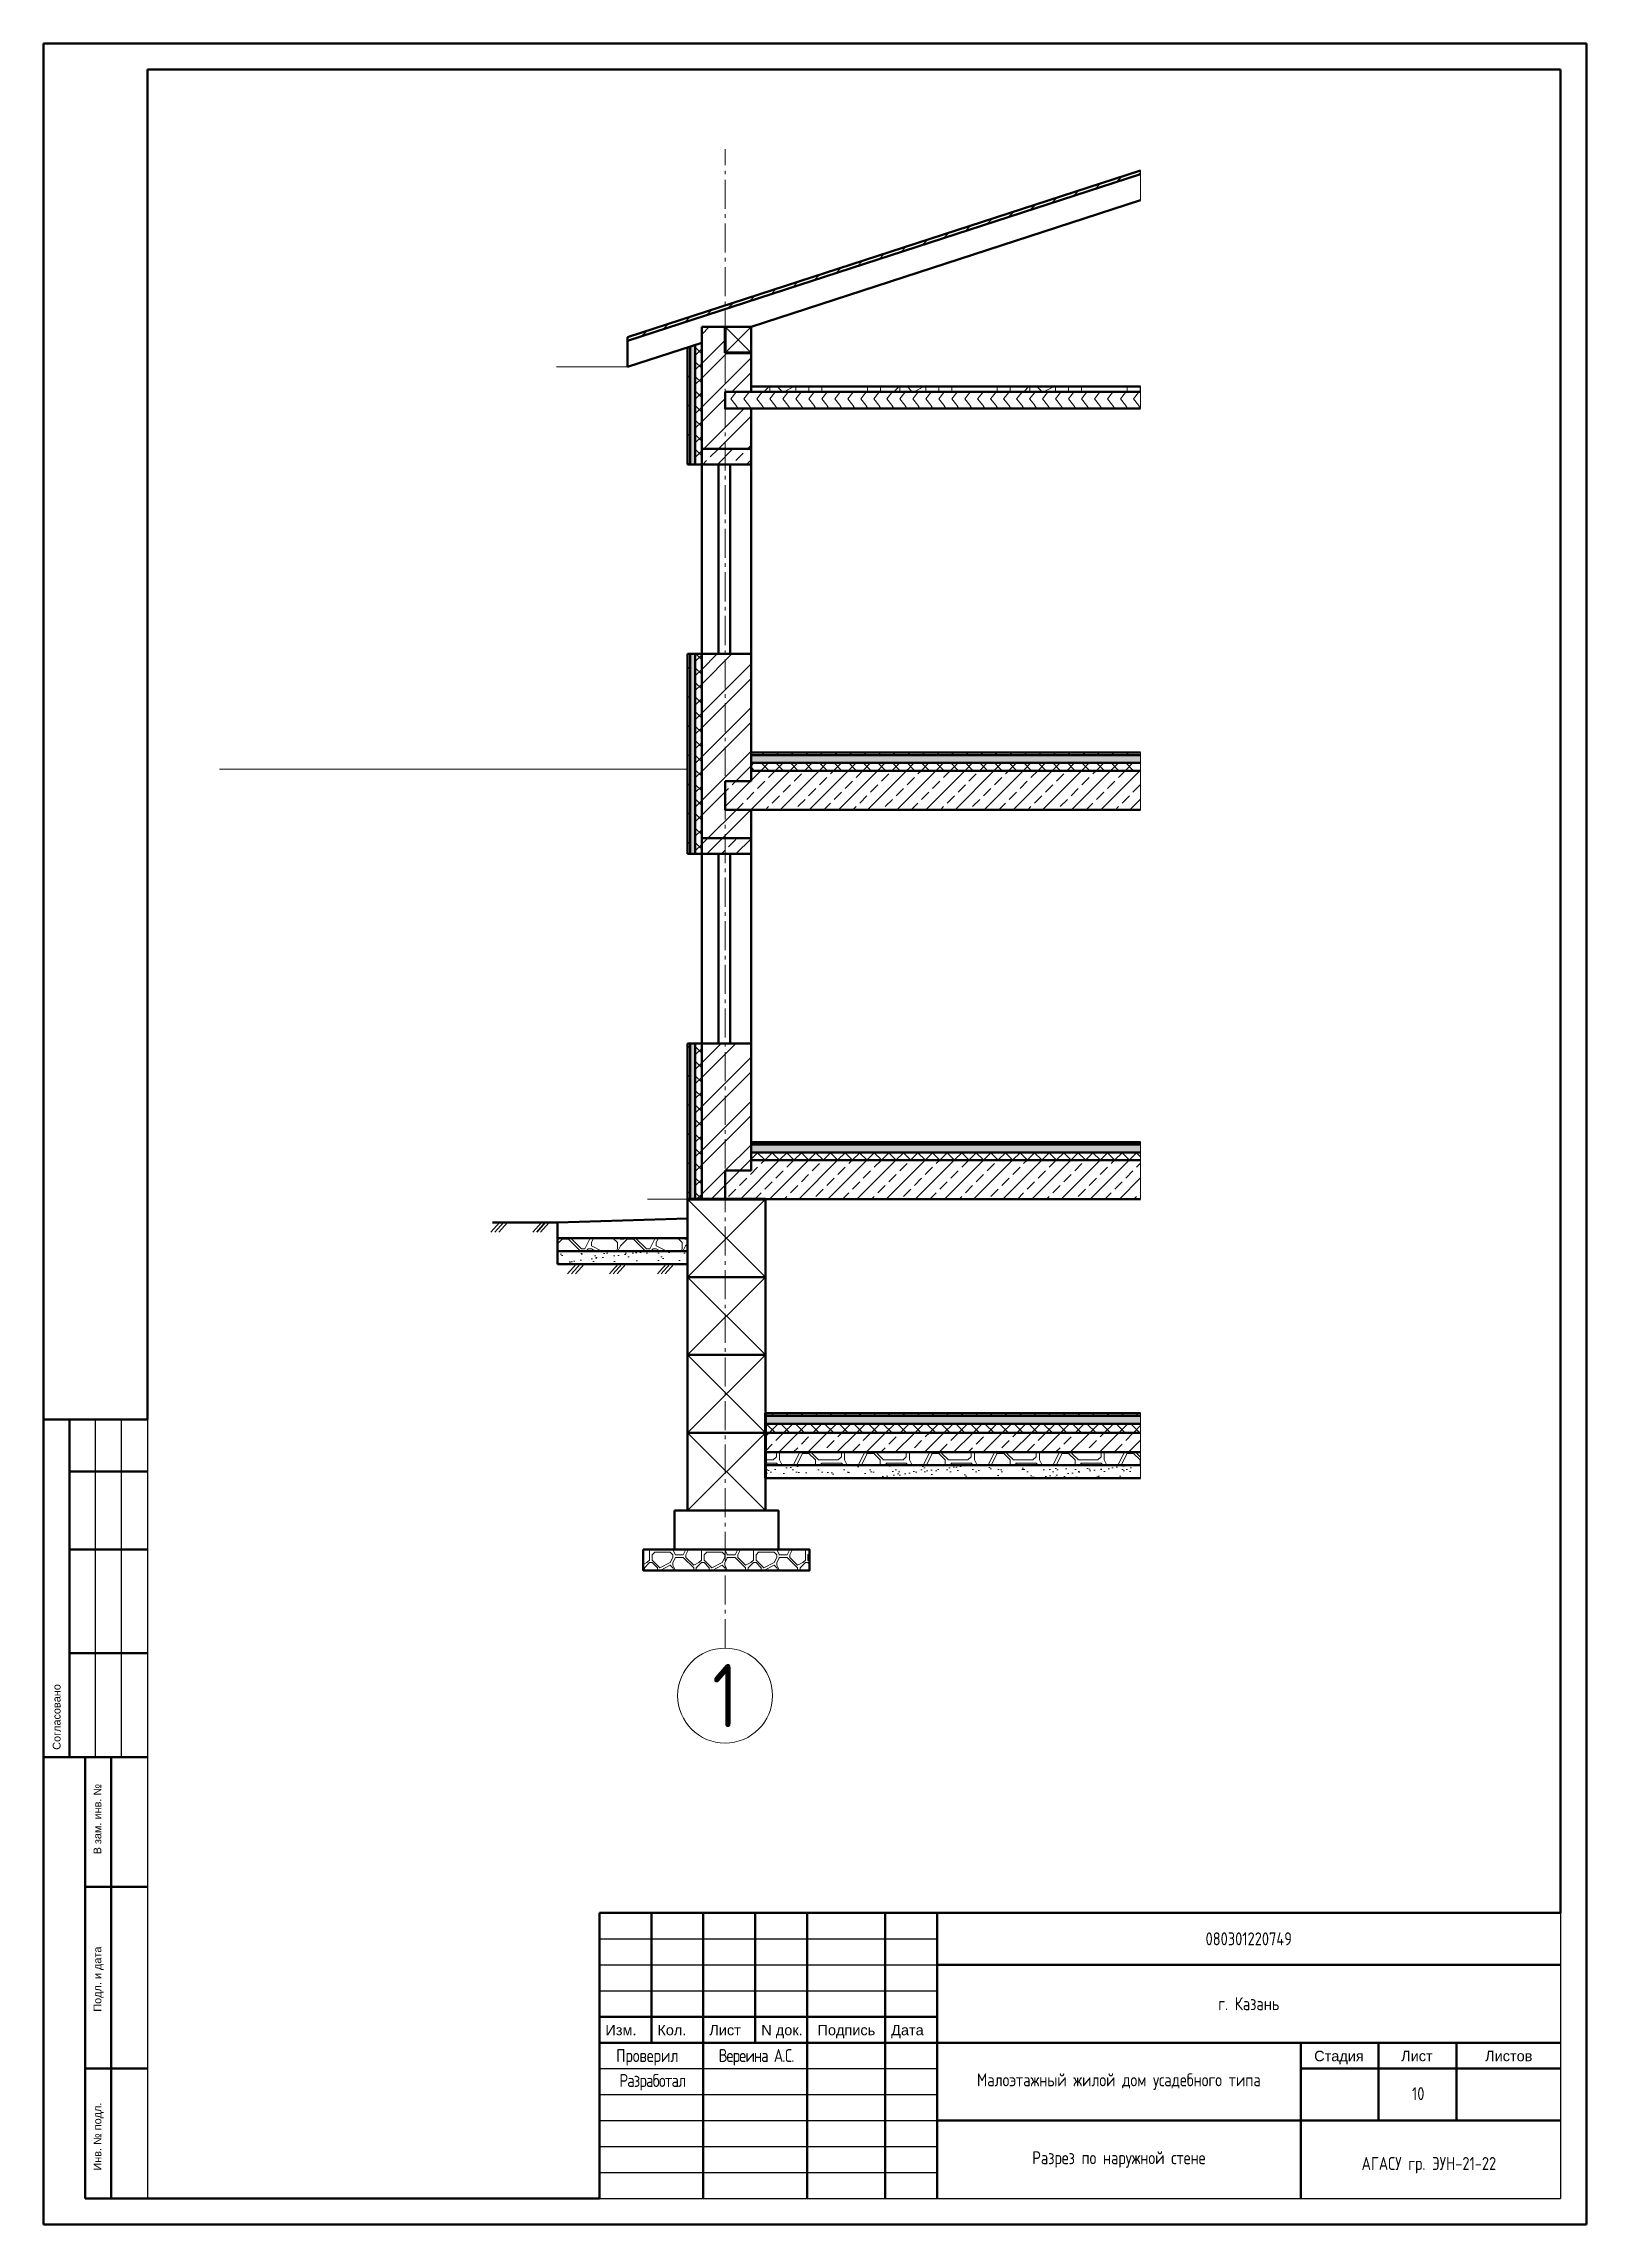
# Model space of a CAD drawing. Header units: millimetres. Extents: x 21036 to 50736, y 19656 to 61656.
import ezdxf

# ---------------------------------------------------------------- set-up
doc = ezdxf.new("R2010")
doc.units = ezdxf.units.MM
doc.linetypes.add('CONTINOUS', pattern=[0])
doc.linetypes.add('ГОСТ 2.303 6', pattern=[12, 8, -1.5, 1, -1.5])
for name, color, linetype, lineweight in [('Гидроизоляция', 7, 'Continuous', 100), ('Отметки', 7, 'Continuous', 20), ('Скелет', 7, 'Continuous', 50), ('Стены', 7, 'Continuous', 50), ('Флажки', 7, 'Continuous', 20), ('Штриховка', 7, 'Continuous', 20)]:
    doc.layers.add(name, color=color, linetype=linetype, lineweight=lineweight)
doc.layers.add('Оси', color=3, linetype='Continuous')
doc.styles.add('Arial', font='arial.ttf')
doc.styles.add('ГОСТ 2.304', font='CS_Gost2304.shx')
doc.styles.add('ТЕКСТ_Z', font='arial.ttf')
doc.linetypes.add('ГОСТ 2.303 8', pattern='A,40,[2,GOST 2.303-68.shx,S=1,R=0,X=0,Y=0],-8', length=48)
pattern_1 = [(37.5, (-51232.9, -61434.2), (-10.0002, 305.88327), [0, -241.3, 0, -269.875, 0, -257.96875]), (7.5, (-51232.9, -61434.2), (280.952, 448.0157), [0, -130.175, 0, -217.4875, 0, -83.34375]), (327.5, (-51428.16, -61434.2), (494.37023, 0.89824), [0, -79.375, 0, -285.75, 0, -373.0625]), (317.5, (-51428.16, -61434.2), (477.2228, 139.3308), [0, -39.6875, 0, -187.325, 0, -214.3125])]
pattern_2 = [(45, (-51232.9, -61434.2), (-280.633, 280.633), []), (45, (-50952.26, -61434.2), (-280.633, 280.633), [198.4375, -99.21875])]
pattern_3 = [(45, (-51232.9, -61434.2), (-140.3165, 140.3165), []), (135, (-51232.9, -61434.2), (-140.3165, -140.3165), [])]
pattern_4 = [(45, (-51139.14, -61340.45), (0, 625), [88.375, -176.75, 44.1875, -265.1875, 88.375, -221.0085]), (135, (-50732.9, -61309.2), (-625, 6e-14), [88.375, -132.5625, 44.1875, -221, 88.375, -309.3835]), (63.43495, (-51232.9, -61434.2), (3e-08, 625), [69.875, -279.5, 69.875, -279.52124, 0, 0]), (116.56505, (-51232.9, -61434.2), (-3e-07, 625), [69.875, -279.5, 69.875, -279.52124, 0, 0]), (0, (-51232.9, -61371.7), (0, 625), [31.25, -250, 62.5, -250, 31.25, 0]), (0, (-51232.9, -61277.95), (0, 625), [-93.75, 62.5, -250, 0, -218.75, 0]), (0, (-51232.9, -61246.7), (0, 625), [-250, 0, -187.5, 62.5, -125, 0]), (0, (-51232.9, -61152.95), (0, 625), [-125, 0, -156.25, 62.5, -281.25, 0]), (0, (-51232.9, -61059.2), (0, 625), [-125, 62.5, -250, 62.5, -125, 0]), (0, (-51232.9, -60902.95), (0, 625), [-93.75, 62.5, -125, 0, -343.75, 0]), (0, (-51232.9, -60871.7), (0, 625), [-125, 0, -375, 62.5, -62.5, 0]), (90, (-51201.64, -61309.2), (-625, 4e-14), [-187.5, 0, -187.5, 0, -250, 0]), (90, (-51139.14, -61434.2), (-625, 4e-14), [-93.75, 62.5, -250, 0, -218.75, 0]), (90, (-51076.64, -61434.2), (-625, 4e-14), [-250, 0, -218.75, 62.5, -93.75, 0]), (90, (-50732.9, -61434.2), (-625, 4e-14), [-125, 62.5, -312.5, 62.5, -62.5, 0]), (90, (-51170.4, -61371.7), (-625, 4e-14), [-187.5, 0, -218.75, 0, -218.75, 0]), (90, (-51107.9, -61371.7), (-625, 4e-14), [-156.25, 0, -343.75, 0, -125, 0]), (90, (-51045.4, -61340.45), (-625, 4e-14), [-312.5, 0, -93.75, 0, -218.75, 0]), (90, (-51014.14, -61402.95), (-625, 4e-14), [-281.25, 0, -125, 0, -156.25, 0]), (90, (-50951.64, -61309.2), (-625, 4e-14), [-250, 0, -93.75, 0, -250, 0]), (90, (-50920.4, -61277.95), (-625, 4e-14), [-281.25, 0, -125, 0, -218.75, 0]), (90, (-50889.14, -61434.2), (-625, 4e-14), [-375, 0, -156.25, 0, -93.75, 0]), (90, (-50857.9, -61340.45), (-625, 4e-14), [-125, 0, -250, 0, -250, 0]), (90, (-50826.64, -61371.7), (-625, 4e-14), [-281.25, 0, -156.25, 0, -187.5, 0]), (90, (-50795.4, -61402.95), (-625, 4e-14), [-250, 0, -187.5, 0, -187.5, 0]), (90, (-50732.9, -61371.7), (-625, 4e-14), [-187.5, 0, -187.5, 0, -250, 0]), (90, (-50670.4, -61340.45), (-625, 4e-14), [-250, 0, -125, 0, -250, 0]), (90, (-50639.14, -61309.2), (-625, 4e-14), [-93.75, 0, -375, 0, -156.25, 0])]
pattern_5 = [(45, (-51232.9, -61434.2), (-140.3165, 140.3165), [])]
pattern_6 = [(45, (-51232.9, -61434.2), (-280.633, 280.633), [])]

msp = doc.modelspace()

# ---------------------------------------------------------------- texts
at = {"ltscale": 100, "char_height": 250, "attachment_point": 5, "style": 'ГОСТ 2.304'}
for s, insert, width in [('080301220749', (44236, 25156), 12000), ('г. Казань', (44236, 23906), 12000), ('Проверил', (32657, 22874), 4115.67), ('{\\T0.9000;Вереина А.С.}', (34758, 22874), 4115.67), ('{\\T0.9000;Разработал}', (32756, 22394), 1853.54), ('Малоэтажный жилой дом усадебного типа', (41736, 22406), 7000), ('10', (47499, 22174), 4115.67), ('Разрез по наружной стене', (41736, 20906), 7000), ('АГАСУ гр. ЭУН-21-22', (47704, 20795), 4115.67)]:
    msp.add_mtext(s, dxfattribs=dict(at, insert=insert, width=width))
at = {"layer": 'Оси', "color": 3, "lineweight": 20, "ltscale": 400, "insert": (34155, 29840), "char_height": 1219, "width": 1327.31, "attachment_point": 5, "style": 'ГОСТ 2.304'}
msp.add_mtext('1', dxfattribs=at)

# ---------------------------------------------------------------- blocks, each defined once
blk = doc.blocks.new('Штамп осн')
at = {"color": 7, "lineweight": 50}
for p, q in [((-18500, 0), (-18500, 5500)), ((-18500, 5500), (0, 5500)), ((-18500, 5500), (0, 5500)), ((-17500, 3000), (-17500, 5500)), ((-16500, 0), (-16500, 5500)), ((-15500, 3000), (-15500, 5500)), ((-14500, 0), (-14500, 5500)), ((-13000, 0), (-13000, 5500)), ((-12000, 0), (-12000, 5500)), ((-12000, 4500), (0, 4500)), ((-18500, 3500), (-12000, 3500)), ((-18500, 3000), (0, 3000)), ((-5000, 0), (-5000, 3000)), ((-3500, 1500), (-3500, 3000)), ((-2000, 1500), (-2000, 3000)), ((-5000, 2500), (0, 2500)), ((-12000, 1500), (0, 1500))]:
    blk.add_line(p, q, dxfattribs=at)
at = {"color": 7}
for p in [(0, 5500), (-18500, 0)]:
    blk.add_line(p, (0, 0), dxfattribs=at)
at = {"color": 8}
for p, q in [((-18500, 5000), (-12000, 5000)), ((-18500, 4500), (-12000, 4500)), ((-18500, 4000), (-12000, 4000)), ((-18500, 2500), (-12000, 2500)), ((-18500, 2000), (-12000, 2000)), ((-18500, 1500), (-12000, 1500)), ((-18500, 1000), (-12000, 1000)), ((-18500, 500), (-12000, 500))]:
    blk.add_line(p, q, dxfattribs=at)
at = {"color": 7, "style": 'Arial'}
for s, p in [('Изм.', (-18385, 3143)), ('Кол.', (-17385, 3143)), ('Лист', (-16385, 3143)), ('N док.', (-15385, 3143)), ('Подпись', (-14302, 3143)), ('Дата', (-12885, 3143)), ('Стадия', (-4741, 2643)), ('Листов', (-1449, 2643))]:
    blk.add_text(s, height=200, dxfattribs=at).set_placement(p)
at = {"color": 7, "lineweight": 50, "style": 'Arial'}
blk.add_text('Лист', height=200, dxfattribs=at).set_placement((-3066, 2643))
blk = doc.blocks.new('Штамп осн бок')
at = {"color": 7, "lineweight": 50}
for p, q in [((-2000, 8500), (-2000, 15000)), ((-2000, 15000), (-1500, 15000)), ((-1500, 8500), (-1500, 15000)), ((-1500, 15000), (0, 15000)), ((-1500, 14000), (0, 14000)), ((-1500, 12500), (0, 12500)), ((-1500, 10500), (0, 10500)), ((-2000, 8500), (-1500, 8500)), ((-1500, 8500), (0, 8500)), ((-1200, 0), (-1200, 8500)), ((-1200, 8500), (-700, 8500)), ((-700, 0), (-700, 8500)), ((-700, 8500), (0, 8500)), ((-1200, 6000), (0, 6000)), ((-1200, 2500), (0, 2500)), ((-1200, 0), (-700, 0)), ((-700, 0), (0, 0))]:
    blk.add_line(p, q, dxfattribs=at)
at = {"color": 7}
for p, q in [((-1000, 8500), (-1000, 15000)), ((-500, 8500), (-500, 15000)), ((0, 15000), (0, 0))]:
    blk.add_line(p, q, dxfattribs=at)
at = {"color": 7, "style": 'ТЕКСТ_Z'}
for s, p in [('Согласовано', (-1675, 8640)), ('В зам. инв. №', (-890, 6627)), ('Подл. и дата', (-890, 3596)), ('Инв. № подл.', (-890, 536))]:
    blk.add_text(s, height=150, rotation=90, dxfattribs=at).set_placement(p)

# ---------------------------------------------------------------- hatches: boundary and pattern name
at = {"layer": 'Штриховка', "linetype": 'Continuous', "ltscale": 100}
h = msp.add_hatch(dxfattribs=at)
h.set_pattern_fill('ANSI31', color=256, scale=62.5)
h.set_pattern_definition(pattern_5)
edge = h.paths.add_edge_path()
edge.add_line((34155, 56615), (34155, 56540))
edge.add_line((34155, 56615), (42155, 59214))
edge.add_line((42155, 59139), (42155, 59214))
edge.add_line((34155, 56540), (42155, 59139))
edge = h.paths.add_edge_path()
edge.add_line((32278, 55930), (34155, 56540))
edge.add_line((32278, 56005), (32278, 55930))
edge.add_line((32278, 56005), (34155, 56615))
edge.add_line((34155, 56615), (34155, 56540))
h = msp.add_hatch(dxfattribs=at)
h.set_pattern_fill('ANSI37', color=256, scale=62.5)
h.set_pattern_definition(pattern_3)
h.paths.add_polyline_path([(33705, 42402), (33705, 39402), (33580, 39402), (33580, 42402)])
h.paths.add_polyline_path([(33705, 49902), (33705, 46352), (33705, 46052), (33580, 46052), (33580, 49902)])
h.paths.add_polyline_path([(33705, 55893), (33705, 53852), (33705, 53552), (33580, 53552), (33580, 55853)])
h = msp.add_hatch(dxfattribs=at)
h.set_pattern_fill('ANSI32', color=256, scale=62.5)
h.set_pattern_definition([(45, (-51232.9, -61434.2), (-420.9495, 420.9495), []), (45, (-50952.26, -61434.2), (-420.9495, 420.9495), [])])
h.paths.add_polyline_path([(34155, 39402), (33705, 39402), (33705, 42402), (34030, 42402), (34155, 42402), (34155, 39952)])
h.paths.add_polyline_path([(34155, 42402), (34255, 42402), (34655, 42402), (34655, 40502), (34655, 40452), (34655, 40302), (34655, 40152), (34655, 39952), (34155, 39952)])
h.paths.add_polyline_path([(34155, 46352), (33705, 46352), (33705, 49902), (34030, 49902), (34155, 49902), (34155, 47452), (34155, 46902)])
h.paths.add_polyline_path([(34155, 47452), (34155, 49902), (34255, 49902), (34655, 49902), (34655, 48002), (34655, 47952), (34655, 47802), (34655, 47652), (34655, 47452)])
h.paths.add_polyline_path([(34155, 46352), (34155, 46902), (34655, 46902), (34655, 46352)])
h.paths.add_polyline_path([(33705, 53852), (33705, 55893), (33705, 56202), (34155, 56202), (34155, 56040), (34155, 55702), (34155, 55702), (34155, 54952), (34155, 54627), (34155, 53852)])
h.paths.add_polyline_path([(34655, 53852), (34155, 53852), (34155, 54627), (34655, 54627)])
h.paths.add_polyline_path([(34655, 55702), (34655, 55052), (34655, 54952), (34155, 54952), (34155, 55702)])
h = msp.add_hatch(dxfattribs=at)
h.set_pattern_fill('ANSI31', color=256, scale=125)
h.set_pattern_definition(pattern_6)
edge = h.paths.add_edge_path()
edge.add_line((33430, 39402), (33480, 39402))
edge.add_line((33430, 39402), (33430, 42402))
edge.add_line((33430, 42402), (33480, 42402))
edge.add_line((33480, 39402), (33480, 42402))
edge = h.paths.add_edge_path()
edge.add_line((33480, 49902), (33430, 49902))
edge.add_line((33480, 46052), (33480, 49902))
edge.add_line((33430, 46052), (33480, 46052))
edge.add_line((33430, 46052), (33430, 49902))
edge = h.paths.add_edge_path()
edge.add_line((33430, 55804), (33480, 55820))
edge.add_line((33480, 53552), (33480, 55820))
edge.add_line((33430, 53552), (33480, 53552))
edge.add_line((33430, 53552), (33430, 55804))
h = msp.add_hatch(dxfattribs=at)
h.set_pattern_fill('Бетонная подготовка', color=256, scale=125, pattern_type=2)
h.set_pattern_definition([(45, (-51045.4, -61246.7), (0, 1250), [176.75, -353.5, 88.375, -530.375, 176.75, -442.017]), (135, (-50232.9, -61184.2), (-1250, 1e-13), [176.75, -265.125, 88.375, -442, 176.75, -618.767]), (63.43495, (-51232.9, -61434.2), (6e-08, 1250), [139.75, -559, 139.75, -559.0425, 0, 0]), (116.56505, (-51232.9, -61434.2), (-5e-07, 1250), [139.75, -559, 139.75, -559.0425, 0, 0]), (0, (-51232.9, -61309.2), (0, 1250), [62.5, -500, 125, -500, 62.5, 0]), (0, (-51232.9, -61121.7), (0, 1250), [-187.5, 125, -500, 0, -437.5, 0]), (0, (-51232.9, -61059.2), (0, 1250), [-500, 0, -375, 125, -250, 0]), (0, (-51232.9, -60871.7), (0, 1250), [-250, 0, -312.5, 125, -562.5, 0]), (0, (-51232.9, -60684.2), (0, 1250), [-250, 125, -500, 125, -250, 0]), (0, (-51232.9, -60371.7), (0, 1250), [-187.5, 125, -250, 0, -687.5, 0]), (0, (-51232.9, -60309.2), (0, 1250), [-250, 0, -750, 125, -125, 0]), (90, (-51170.4, -61184.2), (-1250, 8e-14), [-375, 0, -375, 0, -500, 0]), (90, (-51045.4, -61434.2), (-1250, 8e-14), [-187.5, 125, -500, 0, -437.5, 0]), (90, (-50920.4, -61434.2), (-1250, 8e-14), [-500, 0, -437.5, 125, -187.5, 0]), (90, (-50232.9, -61434.2), (-1250, 8e-14), [-250, 125, -625, 125, -125, 0]), (90, (-51107.9, -61309.2), (-1250, 8e-14), [-375, 0, -437.5, 0, -437.5, 0]), (90, (-50982.9, -61309.2), (-1250, 8e-14), [-312.5, 0, -687.5, 0, -250, 0]), (90, (-50857.9, -61246.7), (-1250, 8e-14), [-625, 0, -187.5, 0, -437.5, 0]), (90, (-50795.4, -61371.7), (-1250, 8e-14), [-562.5, 0, -250, 0, -312.5, 0]), (90, (-50670.4, -61184.2), (-1250, 8e-14), [-500, 0, -187.5, 0, -500, 0]), (90, (-50607.9, -61121.7), (-1250, 8e-14), [-562.5, 0, -250, 0, -437.5, 0]), (90, (-50545.4, -61434.2), (-1250, 8e-14), [-750, 0, -312.5, 0, -187.5, 0]), (90, (-50482.9, -61246.7), (-1250, 8e-14), [-250, 0, -500, 0, -500, 0]), (90, (-50420.4, -61309.2), (-1250, 8e-14), [-562.5, 0, -312.5, 0, -375, 0]), (90, (-50357.9, -61371.7), (-1250, 8e-14), [-500, 0, -375, 0, -375, 0]), (90, (-50232.9, -61309.2), (-1250, 8e-14), [-375, 0, -375, 0, -500, 0]), (90, (-50107.9, -61246.7), (-1250, 8e-14), [-500, 0, -250, 0, -500, 0]), (90, (-50045.4, -61184.2), (-1250, 8e-14), [-187.5, 0, -750, 0, -312.5, 0])])
edge = h.paths.add_edge_path()
edge.add_line((33580, 53552), (33580, 55853))
edge.add_line((33480, 53552), (33580, 53552))
edge.add_line((33480, 53552), (33480, 55820))
edge.add_line((33480, 55820), (33580, 55853))
edge = h.paths.add_edge_path()
edge.add_line((33480, 46052), (33480, 49902))
edge.add_line((33580, 49902), (33480, 49902))
edge.add_line((33580, 46052), (33580, 49902))
edge.add_line((33480, 46052), (33580, 46052))
edge = h.paths.add_edge_path()
edge.add_line((33580, 39402), (33580, 42402))
edge.add_line((33480, 39402), (33580, 39402))
edge.add_line((33480, 39402), (33480, 42402))
edge.add_line((33480, 42402), (33580, 42402))
h = msp.add_hatch(dxfattribs=at)
h.set_pattern_fill('Дерево и деревянные изделия', color=256, scale=25, pattern_type=2)
h.set_pattern_definition([(0, (-50358, -61434.2), (2500, 2500), [750, -1750]), (0, (-50358, -61309.2), (2500, 2500), [750, -1750]), (0, (-50233, -61059.2), (2500, 2500), [500, -2000]), (0, (-50108, -60809.2), (2500, 2500), [375, -2125]), (0, (-50108, -60559.2), (2500, 2500), [250, -2250]), (0, (-49983, -59934.2), (2500, 2500), [125, -2375]), (0, (-50108, -59684.2), (2500, 2500), [375, -2125]), (0, (-50108, -59434.2), (2500, 2500), [500, -2000]), (90, (-50983, -59434.2), (-2500, 2500), [250, -2250]), (90, (-50733, -59059.2), (-2500, 2500), [125, -2375]), (90, (-50608, -60309.2), (-2500, 2500), [375, -2125]), (90, (-50358, -60184.2), (-2500, 2500), [250, -2250]), (90, (-49983, -60059.2), (-2500, 2500), [125, -2375]), (90, (-49858, -60559.2), (-2500, 2500), [350, -2150]), (90, (-49733, -61059.2), (-2500, 2500), [250, -2250]), (90, (-49483, -60059.2), (-2500, 2500), [125, -2375]), (90, (-49233, -60184.2), (-2500, 2500), [375, -2125]), (90, (-48983, -60184.2), (-2500, 2500), [375, -2125]), (45, (-49857.9, -60559.2), (0, 2500), [353.55, -3181.984]), (45, (-50857.9, -59309.2), (0, 2500), [353.55, -3181.984]), (45, (-50357.9, -59934.2), (0, 2500), [353.55, -3181.984]), (45, (-50232.9, -60434.2), (0, 2500), [353.55, -3181.984]), (45, (-49482.9, -60934.2), (0, 2500), [353.55, -3181.984]), (45, (-49732.9, -60809.2), (0, 2500), [530.33, -3005.204]), (45, (-50482.9, -59684.2), (0, 2500), [176.775, -3358.76]), (45, (-50607.9, -59434.2), (0, 2500), [176.775, -3358.76]), (45, (-49607.9, -59434.2), (0, 2500), [176.775, -3358.76]), (45, (-50607.9, -60684.2), (0, 2500), [176.775, -3358.76]), (45, (-49232.9, -59809.2), (0, 2500), [176.775, -3358.76]), (45, (-50107.9, -60059.2), (0, 2500), [176.775, -3358.76]), (45, (-49857.9, -59809.2), (0, 2500), [176.775, -3358.76]), (135, (-49607.9, -60309.2), (-2500, 2e-13), [176.775, -3358.76]), (135, (-49607.9, -61184.2), (-2500, 2e-13), [176.775, -3358.76]), (135, (-50107.9, -60559.2), (-2500, 2e-13), [176.775, -3358.76]), (135, (-49732.9, -60059.2), (-2500, 2e-13), [176.775, -3358.76]), (135, (-50357.9, -60684.2), (-2500, 2e-13), [176.775, -3358.76]), (135, (-49357.9, -60684.2), (-2500, 2e-13), [176.775, -3358.76]), (135, (-51107.9, -61434.2), (-2500, 2e-13), [176.775, -3358.76]), (135, (-50982.9, -61309.2), (-2500, 2e-13), [353.55, -3181.984]), (135, (-50857.9, -61184.2), (-2500, 2e-13), [353.55, -3181.984]), (135, (-50607.9, -61184.2), (-2500, 2e-13), [353.55, -3181.984]), (135, (-50482.9, -60934.2), (-2500, 2e-13), [353.55, -3181.984]), (135, (-49482.9, -59934.2), (-2500, 2e-13), [353.55, -3181.984]), (135, (-48982.9, -61184.2), (-2500, 2e-13), [353.55, -3181.984]), (135, (-48857.9, -59184.2), (-2500, 2e-13), [353.55, -3181.984]), (135, (-48857.9, -59434.2), (-2500, 2e-13), [353.55, -3181.984]), (135, (-49107.9, -59559.2), (-2500, 2e-13), [353.55, -3181.984]), (135, (-50857.9, -59559.2), (-2500, 2e-13), [530.33, -3005.204]), (135, (-49232.9, -59809.2), (-2500, 2e-13), [530.33, -3005.204]), (26.56505, (-50607.9, -59059.2), (2500, 1e-06), [279.5, -5310.67]), (26.56505, (-50607.9, -60309.2), (2500, 1e-06), [279.5, -5310.67]), (26.56505, (-50357.9, -59559.2), (2500, 1e-06), [279.5, -5310.67]), (26.56505, (-49607.9, -61309.2), (2500, 1e-06), [279.5, -5310.67]), (26.56505, (-49732.9, -61059.2), (2500, 1e-06), [279.5, -5310.67]), (26.56505, (-50482.9, -60559.2), (2500, 1e-06), [279.5, -5310.67]), (26.56505, (-50482.9, -59309.2), (2500, 1e-06), [279.5, -5310.67]), (26.56505, (-49732.9, -60059.2), (2500, 1e-06), [559, -5031.17]), (63.43495, (-49732.9, -59684.2), (1e-07, 2500), [279.5, -5310.67]), (63.43495, (-49357.9, -60434.2), (1e-07, 2500), [279.5, -5310.67]), (63.43495, (-50607.9, -59934.2), (1e-07, 2500), [279.5, -5310.67]), (63.43495, (-51107.9, -59809.2), (1e-07, 2500), [279.5, -5310.67]), (63.43495, (-49607.9, -60309.2), (1e-07, 2500), [279.5, -5310.67]), (63.43495, (-49857.9, -60309.2), (1e-07, 2500), [279.5, -5310.67]), (63.43495, (-50857.9, -59934.2), (1e-07, 2500), [559, -5031.17]), (63.43495, (-48982.9, -60809.2), (1e-07, 2500), [559, -5031.17]), (63.43495, (-49232.9, -60684.2), (1e-07, 2500), [559, -5031.17]), (116.56505, (-51232.9, -61059.2), (-1e-06, 2500), [279.5, -5310.67]), (116.56505, (-51232.9, -59684.2), (-1e-06, 2500), [279.5, -5310.67]), (116.56505, (-50732.9, -61434.2), (-1e-06, 2500), [279.5, -5310.67]), (116.56505, (-50982.9, -59184.2), (-1e-06, 2500), [279.5, -5310.67]), (116.56505, (-50732.9, -60684.2), (-1e-06, 2500), [279.5, -5310.67]), (116.56505, (-50232.9, -60434.2), (-1e-06, 2500), [279.5, -5310.67]), (116.56505, (-49982.9, -59934.2), (-1e-06, 2500), [279.5, -5310.67]), (116.56505, (-51107.9, -60934.2), (-1e-06, 2500), [279.5, -5310.67]), (116.56505, (-50482.9, -60559.2), (-1e-06, 2500), [279.5, -5310.67]), (116.56505, (-49732.9, -60809.2), (-1e-06, 2500), [279.5, -5310.67]), (116.56505, (-49482.9, -60559.2), (-1e-06, 2500), [279.5, -5310.67]), (116.56505, (-48982.9, -59809.2), (-1e-06, 2500), [279.5, -5310.67]), (116.56505, (-50857.9, -59059.2), (-1e-06, 2500), [279.5, -5310.67]), (116.56505, (-51232.9, -59184.2), (-1e-06, 2500), [559, -5031.17]), (116.56505, (-50857.9, -60934.2), (-1e-06, 2500), [559, -5031.17]), (153.43495, (-51232.9, -61309.2), (-2500, 1e-06), [279.5, -5310.67]), (153.43495, (-49107.9, -61434.2), (-2500, 1e-06), [279.5, -5310.67]), (153.43495, (-49232.9, -60184.2), (-2500, 1e-06), [279.5, -5310.67]), (153.43495, (-50232.9, -61059.2), (-2500, 1e-06), [279.5, -5310.67]), (153.43495, (-50357.9, -61309.2), (-2500, 1e-06), [279.5, -5310.67]), (153.43495, (-50107.9, -60809.2), (-2500, 1e-06), [279.5, -5310.67]), (153.43495, (-49357.9, -59309.2), (-2500, 1e-06), [279.5, -5310.67]), (153.43495, (-49107.9, -59184.2), (-2500, 1e-06), [559, -5031.17])])
edge = h.paths.add_edge_path()
edge.add_line((34655, 54952), (42155, 54952))
edge.add_line((34655, 54952), (34655, 55052))
edge.add_line((34655, 55052), (42155, 55052))
edge.add_line((42155, 54952), (42155, 55052))
h = msp.add_hatch(dxfattribs=at)
h.set_pattern_fill('Дерево вдоль волокон', color=256, scale=25, pattern_type=2)
h.set_pattern_definition([(51.3402, (-51232.9, -61434.2), (-250.00003, 3e-06), [156.1738, -1444.6075]), (59.0362, (-51135.33, -61312.25), (250.00005, -0.00015), [87.0565, -1370.6825]), (68.1986, (-51090.54, -61237.6), (250.0001, 9e-05), [202.33, -1143.96]), (78.6901, (-51015.4, -61049.74), (250.00007, 9e-05), [129.0265, -1145.7275]), (90, (-50990.1, -60923.22), (-250, 2e-14), [228.0377, -1021.9625]), (281.3099, (-51015.4, -60568.66), (250.00007, -9e-05), [129.0265, -1145.7275]), (291.8014, (-51090.54, -60380.8), (250.0001, -9e-05), [202.33, -1143.96]), (300.9638, (-51135.33, -60306.15), (250.00005, 0.00015), [87.0565, -1370.6825]), (308.6598, (-51232.9, -60184.2), (-250.00003, -3e-06), [156.1738, -1444.6075])])
edge = h.paths.add_edge_path()
edge.add_line((42155, 54627), (42155, 54952))
edge.add_line((34155, 54627), (42155, 54627))
edge.add_line((34155, 54952), (34155, 54627))
edge.add_line((34155, 54952), (42155, 54952))
h = msp.add_hatch(dxfattribs=at)
h.set_pattern_fill('ANSI33', color=256, scale=62.5)
h.set_pattern_definition(pattern_2)
h.paths.add_polyline_path([(34155, 46352), (34655, 46352), (34655, 46052), (34255, 46052), (34155, 46052)])
h.paths.add_polyline_path([(33705, 46052), (33705, 46352), (34155, 46352), (34155, 46052), (34030, 46052)])
h.paths.add_polyline_path([(34655, 53552), (34255, 53552), (34155, 53552), (34155, 53852), (34655, 53852)])
h.paths.add_polyline_path([(34155, 53852), (34155, 53552), (34030, 53552), (33705, 53552), (33705, 53852)])
h = msp.add_hatch(dxfattribs=at)
h.set_pattern_fill('ANSI31', color=256, scale=62.5)
h.set_pattern_definition(pattern_5)
edge = h.paths.add_edge_path()
edge.add_line((34655, 48002), (34655, 47952))
edge.add_line((34655, 48002), (42155, 48002))
edge.add_line((42155, 47952), (42155, 48002))
edge.add_line((34655, 47952), (42155, 47952))
h = msp.add_hatch(dxfattribs=at)
h.set_pattern_fill('Бетонная подготовка', color=256, scale=62.5, pattern_type=2)
h.set_pattern_definition(pattern_4)
edge = h.paths.add_edge_path()
edge.add_line((34655, 47952), (42155, 47952))
edge.add_line((42155, 47802), (42155, 47952))
edge.add_line((34655, 47802), (42155, 47802))
edge.add_line((34655, 47952), (34655, 47802))
h = msp.add_hatch(dxfattribs=at)
h.set_pattern_fill('ANSI33', color=256, scale=62.5)
h.set_pattern_definition(pattern_2)
edge = h.paths.add_edge_path()
edge.add_line((34655, 47452), (34155, 47452))
edge.add_line((34655, 47652), (34655, 47452))
edge.add_line((34655, 47652), (42155, 47652))
edge.add_line((42155, 46902), (42155, 47652))
edge.add_line((34155, 46902), (42155, 46902))
edge.add_line((34155, 47452), (34155, 46902))
h = msp.add_hatch(dxfattribs=at)
h.set_pattern_fill('ANSI37', color=256, scale=62.5)
h.set_pattern_definition(pattern_3)
edge = h.paths.add_edge_path()
edge.add_line((34655, 47652), (42155, 47652))
edge.add_line((34655, 47802), (34655, 47652))
edge.add_line((34655, 47802), (42155, 47802))
edge.add_line((42155, 47652), (42155, 47802))
h = msp.add_hatch(dxfattribs=at)
h.set_pattern_fill('ANSI31', color=256, scale=125)
h.set_pattern_definition(pattern_6)
edge = h.paths.add_edge_path()
edge.add_line((34655, 40502), (42155, 40502))
edge.add_line((42155, 40452), (42155, 40502))
edge.add_line((34655, 40452), (42155, 40452))
edge.add_line((34655, 40502), (34655, 40452))
h = msp.add_hatch(dxfattribs=at)
h.set_pattern_fill('Бетонная подготовка', color=256, scale=62.5, pattern_type=2)
h.set_pattern_definition(pattern_4)
edge = h.paths.add_edge_path()
edge.add_line((34655, 40452), (42155, 40452))
edge.add_line((42155, 40302), (42155, 40452))
edge.add_line((34655, 40302), (42155, 40302))
edge.add_line((34655, 40452), (34655, 40302))
h = msp.add_hatch(dxfattribs=at)
h.set_pattern_fill('ANSI33', color=256, scale=62.5)
h.set_pattern_definition(pattern_2)
edge = h.paths.add_edge_path()
edge.add_line((42155, 39402), (42155, 40152))
edge.add_line((34930, 39402), (42155, 39402))
edge.add_line((34155, 39402), (34930, 39402))
edge.add_line((34155, 39952), (34155, 39402))
edge.add_line((34655, 39952), (34155, 39952))
edge.add_line((34655, 40152), (34655, 39952))
edge.add_line((34655, 40152), (42155, 40152))
h = msp.add_hatch(dxfattribs=at)
h.set_pattern_fill('ANSI37', color=256, scale=62.5)
h.set_pattern_definition(pattern_3)
edge = h.paths.add_edge_path()
edge.add_line((34655, 40302), (42155, 40302))
edge.add_line((42155, 40152), (42155, 40302))
edge.add_line((34655, 40152), (42155, 40152))
edge.add_line((34655, 40302), (34655, 40152))
h = msp.add_hatch(dxfattribs=at)
h.set_pattern_fill('Камень сортированный', color=256, scale=125, pattern_type=2)
h.set_pattern_definition([(0, (-50357.9, -61371.7), (1250, 1250), [62.5, -62.5, 125, -1000, 0, 0]), (0, (-50857.9, -61309.2), (1250, 1250), [312.5, -937.5, 0, 0, 0, 0]), (0, (-50920.4, -61246.7), (1250, 1250), [312.5, -937.5, 0, 0, 0, 0]), (0, (-50357.9, -60934.2), (1250, 1250), [62.5, -1187.5, 0, 0, 0, 0]), (0, (-50982.9, -60809.2), (1250, 1250), [187.5, -1062.5, 0, 0, 0, 0]), (0, (-50982.9, -60746.7), (1250, 1250), [187.5, -1062.5, 0, 0, 0, 0]), (0, (-50232.9, -60684.2), (1250, 1250), [375, -875, 0, 0, 0, 0]), (0, (-50295.4, -60621.7), (1250, 1250), [375, -875, 0, 0, 0, 0]), (0, (-50607.9, -60496.7), (1250, 1250), [125, -1125, 0, 0, 0, 0]), (0, (-50545.4, -60434.2), (1250, 1250), [62.5, -1187.5, 0, 0, 0, 0]), (0, (-51107.9, -60309.2), (1250, 1250), [62.5, -62.5, 62.5, -1062.5, 0, 0]), (90, (-51107.9, -60559.2), (-1250, 1250), [187.5, -1062.5, 0, 0, 0, 0]), (90, (-51045.4, -60996.7), (-1250, 1250), [62.5, -125, 62.5, -125, 250, -625]), (90, (-50920.4, -60246.7), (-1250, 1250), [62.5, -1187.5, 0, 0, 0, 0]), (90, (-50732.9, -60809.2), (-1250, 1250), [62.5, -1187.5, 0, 0, 0, 0]), (90, (-50670.4, -60496.7), (-1250, 1250), [62.5, -1187.5, 0, 0, 0, 0]), (90, (-50545.4, -61184.2), (-1250, 1250), [125, -1125, 0, 0, 0, 0]), (90, (-50482.9, -61246.7), (-1250, 1250), [187.5, -1062.5, 0, 0, 0, 0]), (90, (-50420.4, -60496.7), (-1250, 1250), [125, -62.5, 125, -937.5, 0, 0]), (90, (-50357.9, -60871.7), (-1250, 1250), [250, -1000, 0, 0, 0, 0]), (90, (-50295.4, -60871.7), (-1250, 1250), [125, -1125, 0, 0, 0, 0]), (90, (-50170.4, -61309.2), (-1250, 1250), [250, -1000, 0, 0, 0, 0]), (90, (-50107.9, -61309.2), (-1250, 1250), [187.5, -1062.5, 0, 0, 0, 0]), (45, (-50607.9, -61246.7), (0, 1250), [88.3883, -1679.3786, 0, 0, 0, 0]), (45, (-50420.4, -60934.2), (0, 1250), [88.3883, -1679.3786, 0, 0, 0, 0]), (45, (-50295.4, -60746.7), (0, 1250), [88.3883, -1679.3786, 0, 0, 0, 0]), (45, (-51170.4, -60621.7), (0, 1250), [88.3883, -1679.3786, 0, 0, 0, 0]), (45, (-51045.4, -60371.7), (0, 1250), [88.3883, -1679.3786, 0, 0, 0, 0]), (45, (-50482.9, -61059.2), (0, 1250), [176.7763, -1590.9907, 0, 0, 0, 0]), (45, (-50357.9, -60246.7), (0, 1250), [176.7763, -1590.9907, 0, 0, 0, 0]), (135, (-50420.4, -61434.2), (-1250, 1e-13), [176.7763, -1590.9907, 0, 0, 0, 0]), (135, (-50357.9, -61371.7), (-1250, 1e-13), [176.7763, -1590.9907, 0, 0, 0, 0]), (135, (-50170.4, -61059.2), (-1250, 1e-13), [176.7763, -1590.9907, 0, 0, 0, 0]), (135, (-50357.9, -60621.7), (-1250, 1e-13), [176.7763, -1590.9907, 0, 0, 0, 0]), (135, (-50295.4, -60621.7), (-1250, 1e-13), [176.7763, -1590.9907, 0, 0, 0, 0]), (135, (-50545.4, -60996.7), (-1250, 1e-13), [265.165, -1502.602, 0, 0, 0, 0]), (135, (-50107.9, -61059.2), (-1250, 1e-13), [265.165, -1502.602, 0, 0, 0, 0]), (135, (-50545.4, -61059.2), (-1250, 1e-13), [353.5534, -1414.2136, 0, 0, 0, 0]), (135, (-51107.9, -60309.2), (-1250, 1e-13), [353.5534, -1414.2136, 0, 0, 0, 0]), (135, (-51107.9, -60371.7), (-1250, 1e-13), [353.5534, -1414.2136, 0, 0, 0, 0]), (135, (-51045.4, -61059.2), (-1250, 1e-13), [88.3883, -1679.3786, 0, 0, 0, 0]), (135, (-51045.4, -60746.7), (-1250, 1e-13), [88.3883, -1679.3786, 0, 0, 0, 0]), (26.56505, (-50295.4, -61371.7), (1250, 5e-07), [139.7542, -2655.3307, 0, 0, 0, 0]), (26.56505, (-50545.4, -60996.7), (1250, 5e-07), [139.7542, -2655.3307, 0, 0, 0, 0]), (26.56505, (-50107.9, -61121.7), (1250, 5e-07), [279.5085, -2515.5765, 0, 0, 0, 0]), (26.56505, (-50107.9, -61059.2), (1250, 5e-07), [279.5085, -2515.5765, 0, 0, 0, 0]), (63.43495, (-50482.9, -60434.2), (6e-08, 1250), [139.75, -1397.5, 279.5, -978.335, 0, 0]), (63.43495, (-51107.9, -60934.2), (6e-08, 1250), [139.7542, -2655.3307, 0, 0, 0, 0]), (63.43495, (-50920.4, -61434.2), (6e-08, 1250), [139.7542, -2655.3307, 0, 0, 0, 0]), (63.43495, (-51045.4, -60934.2), (6e-08, 1250), [139.7542, -2655.3307, 0, 0, 0, 0]), (63.43495, (-50420.4, -60371.7), (6e-08, 1250), [139.7542, -2655.3307, 0, 0, 0, 0]), (63.43495, (-50482.9, -60434.2), (6e-08, 1250), [139.7542, -2655.3307, 0, 0, 0, 0]), (63.43495, (-50732.9, -60746.7), (6e-08, 1250), [279.5085, -2515.5765, 0, 0, 0, 0]), (63.43495, (-50795.4, -60746.7), (6e-08, 1250), [279.5085, -2515.5765, 0, 0, 0, 0]), (116.56505, (-50982.9, -60746.7), (-5e-07, 1250), [139.7542, -2655.3307, 0, 0, 0, 0]), (116.56505, (-50920.4, -61309.2), (-5e-07, 1250), [279.5085, -2515.5765, 0, 0, 0, 0]), (116.56505, (-50920.4, -61246.7), (-5e-07, 1250), [279.5085, -2515.5765, 0, 0, 0, 0]), (153.43495, (-50670.4, -60434.2), (-1250, 5e-07), [279.5085, -2515.5765, 0, 0, 0, 0]), (153.43495, (-50545.4, -60434.2), (-1250, 5e-07), [419.2627, -2375.8222, 0, 0, 0, 0])])
edge = h.paths.add_edge_path()
edge.add_line((30930, 38402), (30930, 38652))
edge.add_line((33430, 38652), (30930, 38652))
edge.add_line((33430, 38402), (33430, 38652))
edge.add_line((33430, 38402), (30930, 38402))
h = msp.add_hatch(dxfattribs=at)
h.set_pattern_fill('Песчаный или супесчаные грунты', color=256, scale=125, pattern_type=2)
h.set_pattern_definition(pattern_1)
edge = h.paths.add_edge_path()
edge.add_line((33430, 38152), (30930, 38152))
edge.add_line((30930, 38152), (30930, 38402))
edge.add_line((33430, 38402), (30930, 38402))
edge.add_line((33430, 38152), (33430, 38402))
h = msp.add_hatch(dxfattribs=at)
h.set_pattern_fill('ANSI31', color=256, scale=62.5)
h.set_pattern_definition(pattern_5)
edge = h.paths.add_edge_path()
edge.add_line((34930, 35277), (42155, 35277))
edge.add_line((42155, 35227), (42155, 35277))
edge.add_line((34930, 35227), (42155, 35227))
edge.add_line((34930, 35227), (34930, 35277))
h = msp.add_hatch(dxfattribs=at)
h.set_pattern_fill('Бетонная подготовка', color=256, scale=62.5, pattern_type=2)
h.set_pattern_definition(pattern_4)
edge = h.paths.add_edge_path()
edge.add_line((34930, 35077), (42155, 35077))
edge.add_line((34930, 35077), (34930, 35227))
edge.add_line((34930, 35227), (42155, 35227))
edge.add_line((42155, 35077), (42155, 35227))
h = msp.add_hatch(dxfattribs=at)
h.set_pattern_fill('ANSI37', color=256, scale=62.5)
h.set_pattern_definition(pattern_3)
edge = h.paths.add_edge_path()
edge.add_line((42155, 34902), (42155, 35077))
edge.add_line((34930, 34902), (42155, 34902))
edge.add_line((34930, 34902), (34930, 35077))
edge.add_line((34930, 35077), (42155, 35077))
h = msp.add_hatch(dxfattribs=at)
h.set_pattern_fill('ANSI33', color=256, scale=62.5)
h.set_pattern_definition(pattern_2)
edge = h.paths.add_edge_path()
edge.add_line((42155, 34527), (42155, 34902))
edge.add_line((34930, 34527), (42155, 34527))
edge.add_line((34930, 34527), (34930, 34902))
edge.add_line((34930, 34902), (42155, 34902))
h = msp.add_hatch(dxfattribs=at)
h.set_pattern_fill('Камень сортированный', color=256, scale=125, pattern_type=2)
h.set_pattern_definition([(0, (-50357.9, -61371.7), (1250, 1250), [62.5, -62.5, 125, -1000, 0, 0]), (0, (-50857.9, -61309.2), (1250, 1250), [312.5, -937.5, 0, 0, 0, 0]), (0, (-50920.4, -61246.7), (1250, 1250), [312.5, -937.5, 0, 0, 0, 0]), (0, (-50357.9, -60934.2), (1250, 1250), [62.5, -1187.5, 0, 0, 0, 0]), (0, (-50982.9, -60809.2), (1250, 1250), [187.5, -1062.5, 0, 0, 0, 0]), (0, (-50982.9, -60746.7), (1250, 1250), [187.5, -1062.5, 0, 0, 0, 0]), (0, (-50232.9, -60684.2), (1250, 1250), [375, -875, 0, 0, 0, 0]), (0, (-50295.4, -60621.7), (1250, 1250), [375, -875, 0, 0, 0, 0]), (0, (-50607.9, -60496.7), (1250, 1250), [125, -1125, 0, 0, 0, 0]), (0, (-50545.4, -60434.2), (1250, 1250), [62.5, -1187.5, 0, 0, 0, 0]), (0, (-51107.9, -60309.2), (1250, 1250), [62.5, -62.5, 62.5, -1062.5, 0, 0]), (90, (-51107.9, -60559.2), (-1250, 1250), [187.5, -1062.5, 0, 0, 0, 0]), (90, (-51045.4, -60996.7), (-1250, 1250), [62.5, -125, 62.5, -125, 250, -625]), (90, (-50920.4, -60246.7), (-1250, 1250), [62.5, -1187.5, 0, 0, 0, 0]), (90, (-50732.9, -60809.2), (-1250, 1250), [62.5, -1187.5, 0, 0, 0, 0]), (90, (-50670.4, -60496.7), (-1250, 1250), [62.5, -1187.5, 0, 0, 0, 0]), (90, (-50545.4, -61184.2), (-1250, 1250), [125, -1125, 0, 0, 0, 0]), (90, (-50482.9, -61246.7), (-1250, 1250), [187.5, -1062.5, 0, 0, 0, 0]), (90, (-50420.4, -60496.7), (-1250, 1250), [125, -62.5, 125, -937.5, 0, 0]), (90, (-50357.9, -60871.7), (-1250, 1250), [250, -1000, 0, 0, 0, 0]), (90, (-50295.4, -60871.7), (-1250, 1250), [125, -1125, 0, 0, 0, 0]), (90, (-50170.4, -61309.2), (-1250, 1250), [250, -1000, 0, 0, 0, 0]), (90, (-50107.9, -61309.2), (-1250, 1250), [187.5, -1062.5, 0, 0, 0, 0]), (45, (-50607.9, -61246.7), (0, 1250), [88.3883, -1679.3786, 0, 0, 0, 0]), (45, (-50420.4, -60934.2), (0, 1250), [88.3883, -1679.3786, 0, 0, 0, 0]), (45, (-50295.4, -60746.7), (0, 1250), [88.3883, -1679.3786, 0, 0, 0, 0]), (45, (-51170.4, -60621.7), (0, 1250), [88.3883, -1679.3786, 0, 0, 0, 0]), (45, (-51045.4, -60371.7), (0, 1250), [88.3883, -1679.3786, 0, 0, 0, 0]), (45, (-50482.9, -61059.2), (0, 1250), [176.7763, -1590.9907, 0, 0, 0, 0]), (45, (-50357.9, -60246.7), (0, 1250), [176.7763, -1590.9907, 0, 0, 0, 0]), (135, (-50420.4, -61434.2), (-1250, 1e-13), [176.7763, -1590.9907, 0, 0, 0, 0]), (135, (-50357.9, -61371.7), (-1250, 1e-13), [176.7763, -1590.9907, 0, 0, 0, 0]), (135, (-50170.4, -61059.2), (-1250, 1e-13), [176.7763, -1590.9907, 0, 0, 0, 0]), (135, (-50357.9, -60621.7), (-1250, 1e-13), [176.7763, -1590.9907, 0, 0, 0, 0]), (135, (-50295.4, -60621.7), (-1250, 1e-13), [176.7763, -1590.9907, 0, 0, 0, 0]), (135, (-50545.4, -60996.7), (-1250, 1e-13), [265.165, -1502.602, 0, 0, 0, 0]), (135, (-50107.9, -61059.2), (-1250, 1e-13), [265.165, -1502.602, 0, 0, 0, 0]), (135, (-50545.4, -61059.2), (-1250, 1e-13), [353.5534, -1414.2136, 0, 0, 0, 0]), (135, (-51107.9, -60309.2), (-1250, 1e-13), [353.5534, -1414.2136, 0, 0, 0, 0]), (135, (-51107.9, -60371.7), (-1250, 1e-13), [353.5534, -1414.2136, 0, 0, 0, 0]), (135, (-51045.4, -61059.2), (-1250, 1e-13), [88.3883, -1679.3786, 0, 0, 0, 0]), (135, (-51045.4, -60746.7), (-1250, 1e-13), [88.3883, -1679.3786, 0, 0, 0, 0]), (26.56505, (-50295.4, -61371.7), (1250, 5e-07), [139.7542, -2655.3307, 0, 0, 0, 0]), (26.56505, (-50545.4, -60996.7), (1250, 5e-07), [139.7542, -2655.3307, 0, 0, 0, 0]), (26.56505, (-50107.9, -61121.7), (1250, 5e-07), [279.5085, -2515.5765, 0, 0, 0, 0]), (26.56505, (-50107.9, -61059.2), (1250, 5e-07), [279.5085, -2515.5765, 0, 0, 0, 0]), (63.43495, (-50482.9, -60434.2), (6e-08, 1250), [139.75, -1397.5, 279.5, -978.335, 0, 0]), (63.43495, (-51107.9, -60934.2), (6e-08, 1250), [139.7542, -2655.3307, 0, 0, 0, 0]), (63.43495, (-50920.4, -61434.2), (6e-08, 1250), [139.7542, -2655.3307, 0, 0, 0, 0]), (63.43495, (-51045.4, -60934.2), (6e-08, 1250), [139.7542, -2655.3307, 0, 0, 0, 0]), (63.43495, (-50420.4, -60371.7), (6e-08, 1250), [139.7542, -2655.3307, 0, 0, 0, 0]), (63.43495, (-50482.9, -60434.2), (6e-08, 1250), [139.7542, -2655.3307, 0, 0, 0, 0]), (63.43495, (-50732.9, -60746.7), (6e-08, 1250), [279.5085, -2515.5765, 0, 0, 0, 0]), (63.43495, (-50795.4, -60746.7), (6e-08, 1250), [279.5085, -2515.5765, 0, 0, 0, 0]), (116.56505, (-50982.9, -60746.7), (-5e-07, 1250), [139.7542, -2655.3307, 0, 0, 0, 0]), (116.56505, (-50920.4, -61309.2), (-5e-07, 1250), [279.5085, -2515.5765, 0, 0, 0, 0]), (116.56505, (-50920.4, -61246.7), (-5e-07, 1250), [279.5085, -2515.5765, 0, 0, 0, 0]), (153.43495, (-50670.4, -60434.2), (-1250, 5e-07), [279.5085, -2515.5765, 0, 0, 0, 0]), (153.43495, (-50545.4, -60434.2), (-1250, 5e-07), [419.2627, -2375.8222, 0, 0, 0, 0])])
edge = h.paths.add_edge_path()
edge.add_line((34930, 34527), (42155, 34527))
edge.add_line((42155, 34277), (42155, 34527))
edge.add_line((34930, 34277), (42155, 34277))
edge.add_line((34930, 34277), (34930, 34527))
h = msp.add_hatch(dxfattribs=at)
h.set_pattern_fill('Песчаный или супесчаные грунты', color=256, scale=125, pattern_type=2)
h.set_pattern_definition(pattern_1)
edge = h.paths.add_edge_path()
edge.add_line((34930, 34027), (34930, 34277))
edge.add_line((34930, 34277), (42155, 34277))
edge.add_line((42155, 34027), (42155, 34277))
edge.add_line((34930, 34027), (42155, 34027))
h = msp.add_hatch(dxfattribs=at)
h.set_pattern_fill('Камень сортированный', color=256, scale=100, pattern_type=2)
h.set_pattern_definition([(0, (700, 50), (1000, 1000), [50, -50, 100, -800, 0, 0]), (0, (300, 100), (1000, 1000), [250, -750, 0, 0, 0, 0]), (0, (250, 150), (1000, 1000), [250, -750, 0, 0, 0, 0]), (0, (700, 400), (1000, 1000), [50, -950, 0, 0, 0, 0]), (0, (200, 500), (1000, 1000), [150, -850, 0, 0, 0, 0]), (0, (200, 550), (1000, 1000), [150, -850, 0, 0, 0, 0]), (0, (800, 600), (1000, 1000), [300, -700, 0, 0, 0, 0]), (0, (750, 650), (1000, 1000), [300, -700, 0, 0, 0, 0]), (0, (500, 750), (1000, 1000), [100, -900, 0, 0, 0, 0]), (0, (550, 800), (1000, 1000), [50, -950, 0, 0, 0, 0]), (0, (100, 900), (1000, 1000), [50, -50, 50, -850, 0, 0]), (90, (100, 700), (-1000, 1000), [150, -850, 0, 0, 0, 0]), (90, (150, 350), (-1000, 1000), [50, -100, 50, -100, 200, -500]), (90, (250, 950), (-1000, 1000), [50, -950, 0, 0, 0, 0]), (90, (400, 500), (-1000, 1000), [50, -950, 0, 0, 0, 0]), (90, (450, 750), (-1000, 1000), [50, -950, 0, 0, 0, 0]), (90, (550, 200), (-1000, 1000), [100, -900, 0, 0, 0, 0]), (90, (600, 150), (-1000, 1000), [150, -850, 0, 0, 0, 0]), (90, (650, 750), (-1000, 1000), [100, -50, 100, -750, 0, 0]), (90, (700, 450), (-1000, 1000), [200, -800, 0, 0, 0, 0]), (90, (750, 450), (-1000, 1000), [100, -900, 0, 0, 0, 0]), (90, (850, 100), (-1000, 1000), [200, -800, 0, 0, 0, 0]), (90, (900, 100), (-1000, 1000), [150, -850, 0, 0, 0, 0]), (45, (500, 150), (0, 1000), [70.711, -1343.503, 0, 0, 0, 0]), (45, (650, 400), (0, 1000), [70.711, -1343.503, 0, 0, 0, 0]), (45, (750, 550), (0, 1000), [70.711, -1343.503, 0, 0, 0, 0]), (45, (50, 650), (0, 1000), [70.711, -1343.503, 0, 0, 0, 0]), (45, (150, 850), (0, 1000), [70.711, -1343.503, 0, 0, 0, 0]), (45, (600, 300), (0, 1000), [141.421, -1272.7926, 0, 0, 0, 0]), (45, (700, 950), (0, 1000), [141.421, -1272.7926, 0, 0, 0, 0]), (135, (650, 0), (-1000, 9e-14), [141.421, -1272.7926, 0, 0, 0, 0]), (135, (700, 50), (-1000, 9e-14), [141.421, -1272.7926, 0, 0, 0, 0]), (135, (850, 300), (-1000, 9e-14), [141.421, -1272.7926, 0, 0, 0, 0]), (135, (700, 650), (-1000, 9e-14), [141.421, -1272.7926, 0, 0, 0, 0]), (135, (750, 650), (-1000, 9e-14), [141.421, -1272.7926, 0, 0, 0, 0]), (135, (550, 350), (-1000, 9e-14), [212.132, -1202.0816, 0, 0, 0, 0]), (135, (900, 300), (-1000, 9e-14), [212.132, -1202.0816, 0, 0, 0, 0]), (135, (550, 300), (-1000, 9e-14), [282.843, -1131.371, 0, 0, 0, 0]), (135, (100, 900), (-1000, 9e-14), [282.843, -1131.371, 0, 0, 0, 0]), (135, (100, 850), (-1000, 9e-14), [282.843, -1131.371, 0, 0, 0, 0]), (135, (150, 300), (-1000, 9e-14), [70.711, -1343.503, 0, 0, 0, 0]), (135, (150, 550), (-1000, 9e-14), [70.711, -1343.503, 0, 0, 0, 0]), (26.565, (750, 50), (1000, 4e-07), [111.8034, -2124.2646, 0, 0, 0, 0]), (26.565, (550, 350), (1000, 4e-07), [111.8034, -2124.2646, 0, 0, 0, 0]), (26.565, (900, 250), (1000, 4e-07), [223.607, -2012.461, 0, 0, 0, 0]), (26.565, (900, 300), (1000, 4e-07), [223.607, -2012.461, 0, 0, 0, 0]), (63.435, (600, 800), (5e-08, 1000), [111.8, -1118, 223.6, -782.668, 0, 0]), (63.435, (100, 400), (5e-08, 1000), [111.8034, -2124.2646, 0, 0, 0, 0]), (63.435, (250, 0), (5e-08, 1000), [111.8034, -2124.2646, 0, 0, 0, 0]), (63.435, (150, 400), (5e-08, 1000), [111.8034, -2124.2646, 0, 0, 0, 0]), (63.435, (650, 850), (5e-08, 1000), [111.8034, -2124.2646, 0, 0, 0, 0]), (63.435, (600, 800), (5e-08, 1000), [111.8034, -2124.2646, 0, 0, 0, 0]), (63.435, (400, 550), (5e-08, 1000), [223.607, -2012.461, 0, 0, 0, 0]), (63.435, (350, 550), (5e-08, 1000), [223.607, -2012.461, 0, 0, 0, 0]), (116.565, (200, 550), (-4e-07, 1000), [111.8034, -2124.2646, 0, 0, 0, 0]), (116.565, (250, 100), (-4e-07, 1000), [223.607, -2012.461, 0, 0, 0, 0]), (116.565, (250, 150), (-4e-07, 1000), [223.607, -2012.461, 0, 0, 0, 0]), (153.435, (450, 800), (-1000, 4e-07), [223.607, -2012.461, 0, 0, 0, 0]), (153.435, (550, 800), (-1000, 4e-07), [335.41, -1900.658, 0, 0, 0, 0])])
h.paths.add_polyline_path([(35780, 32252), (34155, 32252), (34155, 32652), (35180, 32652), (35780, 32652)])
h.paths.add_polyline_path([(32580, 32652), (33180, 32652), (34155, 32652), (34155, 32252), (32580, 32252)])

# ---------------------------------------------------------------- linework, layer by layer
at = {"lineweight": 50, "ltscale": 40}
for p, q in [((21036, 35156), (21036, 61656)), ((21036, 61656), (50736, 61656)), ((50736, 61656), (50736, 19656)), ((50236, 61156), (23036, 61156)), ((23036, 61156), (23036, 35156)), ((50236, 25656), (50236, 61156)), ((21036, 28656), (21036, 19656)), ((31736, 20156), (23036, 20156)), ((50736, 19656), (21036, 19656))]:
    msp.add_line(p, q, dxfattribs=at)
at = {"layer": 'Гидроизоляция', "linetype": 'Continuous', "ltscale": 100}
for p, q in [((34155, 56202), (34155, 55702)), ((34155, 55702), (34655, 55702)), ((33430, 39402), (34930, 39402)), ((34930, 34027), (34930, 35277))]:
    msp.add_line(p, q, dxfattribs=at)
at = {"layer": 'Оси', "color": 3, "linetype": 'ГОСТ 2.303 6', "lineweight": 20, "ltscale": 70}
msp.add_line((34155, 30754), (34155, 59621), dxfattribs=at)
at = {"layer": 'Оси', "color": 3, "lineweight": 20, "ltscale": 100}
msp.add_circle((34155, 29840), 914, dxfattribs=at)
at = {"layer": 'Отметки', "linetype": 'Continuous', "ltscale": 100}
for p, q in [((32278, 55430), (30909, 55430)), ((33430, 39402), (32659, 39402))]:
    msp.add_line(p, q, dxfattribs=at)
at = {"layer": 'Скелет', "ltscale": 100}
for p, q in [((32278, 56005), (42155, 59214)), ((32278, 55930), (42155, 59139)), ((34655, 56202), (42155, 58639)), ((32278, 56005), (32278, 55430)), ((32278, 55430), (33705, 55893)), ((33705, 56202), (34155, 56202)), ((34155, 56040), (34155, 56040)), ((33430, 53552), (33430, 55804)), ((33480, 53552), (33480, 55820)), ((33580, 53552), (33580, 55853)), ((34655, 55052), (42155, 55052)), ((33705, 53552), (33705, 54952)), ((34155, 54952), (42155, 54952)), ((34655, 53552), (34655, 54627)), ((33430, 53552), (33705, 53552)), ((34655, 53552), (33705, 53552)), ((33705, 53552), (33705, 49902)), ((34030, 49902), (34030, 53552)), ((34255, 49902), (34255, 53552)), ((34655, 53552), (34655, 49902)), ((33430, 46052), (33430, 49902)), ((33705, 49902), (33430, 49902)), ((33480, 46052), (33480, 49902)), ((33580, 46052), (33580, 49902)), ((33705, 47652), (33705, 49902)), ((33705, 49902), (34655, 49902)), ((34655, 49902), (34655, 47652)), ((34655, 48002), (42155, 48002)), ((34655, 48002), (42155, 48002)), ((34655, 47952), (42155, 47952)), ((34655, 47952), (42155, 47952)), ((33705, 46052), (33705, 47652)), ((34655, 47802), (42155, 47802)), ((34655, 47802), (42155, 47802)), ((34655, 47652), (34655, 47452)), ((34655, 47652), (42155, 47652)), ((34655, 47652), (42155, 47652)), ((34655, 47452), (34155, 47452)), ((34655, 46052), (34655, 46902)), ((33430, 46052), (33705, 46052)), ((33705, 46052), (34655, 46052)), ((33705, 42402), (33705, 46052)), ((34030, 42402), (34030, 46052)), ((34255, 42402), (34255, 46052)), ((34655, 42402), (34655, 46052)), ((33430, 39402), (33430, 42402)), ((33430, 42402), (33705, 42402)), ((33480, 39402), (33480, 42402)), ((33580, 39402), (33580, 42402)), ((33705, 39402), (33705, 42402)), ((34655, 42402), (33705, 42402)), ((34655, 40152), (34655, 42402)), ((34655, 40502), (42155, 40502)), ((34655, 40452), (42155, 40452)), ((34655, 39952), (34155, 39952)), ((34655, 40302), (42155, 40302)), ((34655, 40152), (34655, 39952)), ((34655, 40152), (42155, 40152)), ((34930, 35277), (42155, 35277)), ((34930, 35227), (42155, 35227)), ((34930, 35077), (42155, 35077)), ((34930, 34902), (42155, 34902)), ((34930, 34527), (42155, 34527)), ((34930, 34277), (42155, 34277)), ((34930, 34027), (42155, 34027))]:
    msp.add_line(p, q, dxfattribs=at)
at = {"layer": 'Скелет', "linetype": 'ГОСТ 2.303 8', "lineweight": 20, "ltscale": 4}
msp.add_line((42155, 58639), (42155, 59214), dxfattribs=at)
at = {"layer": 'Скелет', "linetype": 'Continuous', "lineweight": 20, "ltscale": 100}
for p, q in [((34155, 55702), (34655, 56202)), ((34655, 55702), (34155, 56202)), ((33430, 39402), (34930, 37902)), ((34930, 39402), (33430, 37902)), ((33430, 37902), (34930, 36402)), ((34930, 37902), (33430, 36402)), ((34930, 36402), (33430, 34902)), ((33430, 36402), (34930, 34902)), ((34930, 34902), (33430, 33402)), ((33430, 34902), (34930, 33402))]:
    msp.add_line(p, q, dxfattribs=at)
at = {"layer": 'Скелет', "linetype": 'ГОСТ 2.303 8', "lineweight": 20, "ltscale": 2}
msp.add_line((42155, 54627), (42155, 55052), dxfattribs=at)
at = {"layer": 'Скелет', "linetype": 'ГОСТ 2.303 8', "lineweight": 20, "ltscale": 5}
for p, q in [((42155, 46902), (42155, 48002)), ((42155, 39402), (42155, 40502))]:
    msp.add_line(p, q, dxfattribs=at)
at = {"layer": 'Скелет', "linetype": 'Continuous', "ltscale": 100}
for p, q in [((30930, 38952), (29680, 38952)), ((33430, 39027), (30930, 38952)), ((30930, 38152), (30930, 38952)), ((33430, 38652), (30930, 38652)), ((33430, 38652), (33430, 39027)), ((33430, 38402), (30930, 38402)), ((33430, 38152), (30930, 38152))]:
    msp.add_line(p, q, dxfattribs=at)
at = {"layer": 'Скелет', "linetype": 'ГОСТ 2.303 8', "lineweight": 20, "ltscale": 10}
msp.add_line((42155, 34027), (42155, 35277), dxfattribs=at)
at = {"layer": 'Скелет', "ltscale": 100}
for points in [[(33705, 56202), (33705, 54952)], [(34655, 54952), (34655, 56202)], [(34155, 54952), (34155, 54627), (42155, 54627)], [(42155, 48002), (34655, 48002)], [(42155, 47952), (34655, 47952)], [(42155, 47802), (34655, 47802)], [(42155, 47652), (34655, 47652)], [(34155, 47452), (34155, 46902), (42155, 46902)], [(42155, 40502), (34655, 40502)], [(42155, 40452), (34655, 40452)], [(34155, 39952), (34155, 39402), (42155, 39402)], [(42155, 40302), (34655, 40302)], [(42155, 40152), (34655, 40152)], [(34930, 39402), (34930, 37902), (33430, 37902), (33430, 39402), (34680, 39402)], [(34930, 37902), (34930, 36402), (33430, 36402), (33430, 37902), (34680, 37902)]]:
    msp.add_lwpolyline(points, dxfattribs=at)
for points in [[(34655, 56202), (34155, 56202), (34155, 55702), (34655, 55702)], [(33430, 36402), (34930, 36402), (34930, 34902), (33430, 34902)], [(33430, 34902), (34930, 34902), (34930, 33402), (33430, 33402)], [(33180, 33402), (35180, 33402), (35180, 32652), (33180, 32652)], [(32580, 32652), (35780, 32652), (35780, 32252), (32580, 32252)]]:
    msp.add_lwpolyline(points, close=True, dxfattribs=at)
at = {"layer": 'Скелет', "linetype": 'Continuous', "ltscale": 100}
for points in [[(34655, 53552), (33705, 53552), (33705, 53852), (34655, 53852)], [(34655, 46052), (33705, 46052), (33705, 46352), (34655, 46352)]]:
    msp.add_lwpolyline(points, close=True, dxfattribs=at)
at = {"layer": 'Стены', "linetype": 'Continuous', "lineweight": 35, "ltscale": 100}
for p, q in [((29815, 38952), (29648, 38766)), ((29890, 38952), (29723, 38766)), ((29965, 38952), (29798, 38766)), ((30619, 38952), (30453, 38766)), ((30694, 38952), (30528, 38766)), ((30769, 38952), (30603, 38766)), ((31289, 38152), (31123, 37966)), ((31364, 38152), (31198, 37966)), ((31439, 38152), (31273, 37966)), ((32094, 38152), (31927, 37966)), ((32169, 38152), (32002, 37966)), ((32244, 38152), (32077, 37966)), ((33019, 38152), (32852, 37966)), ((33094, 38152), (32927, 37966)), ((33169, 38152), (33002, 37966))]:
    msp.add_line(p, q, dxfattribs=at)
at = {"layer": 'Флажки', "color": 7, "linetype": 'Continuous', "lineweight": 20, "ltscale": 30}
msp.add_line((24424, 47685), (31780, 47685), dxfattribs=at)
at = {"layer": 'Флажки', "ltscale": 100}
msp.add_line((31780, 47685), (33430, 47685), dxfattribs=at)

# ---------------------------------------------------------------- block references
at = {"color": 7, "linetype": 'CONTINOUS', "lineweight": 20, "ltscale": 30}
for name, p in [('Штамп осн бок', (23036, 20156)), ('Штамп осн', (50236, 20156))]:
    msp.add_blockref(name, p, dxfattribs=at)

msp.set_redraw_order([(e.dxf.handle, doc.entitydb.next_handle()) for e in msp.query("TEXT MTEXT ATTDEF DIMENSION ARC_DIMENSION")])  # texts and dimensions are drawn at this point

doc.saveas('drawing.dxf')
